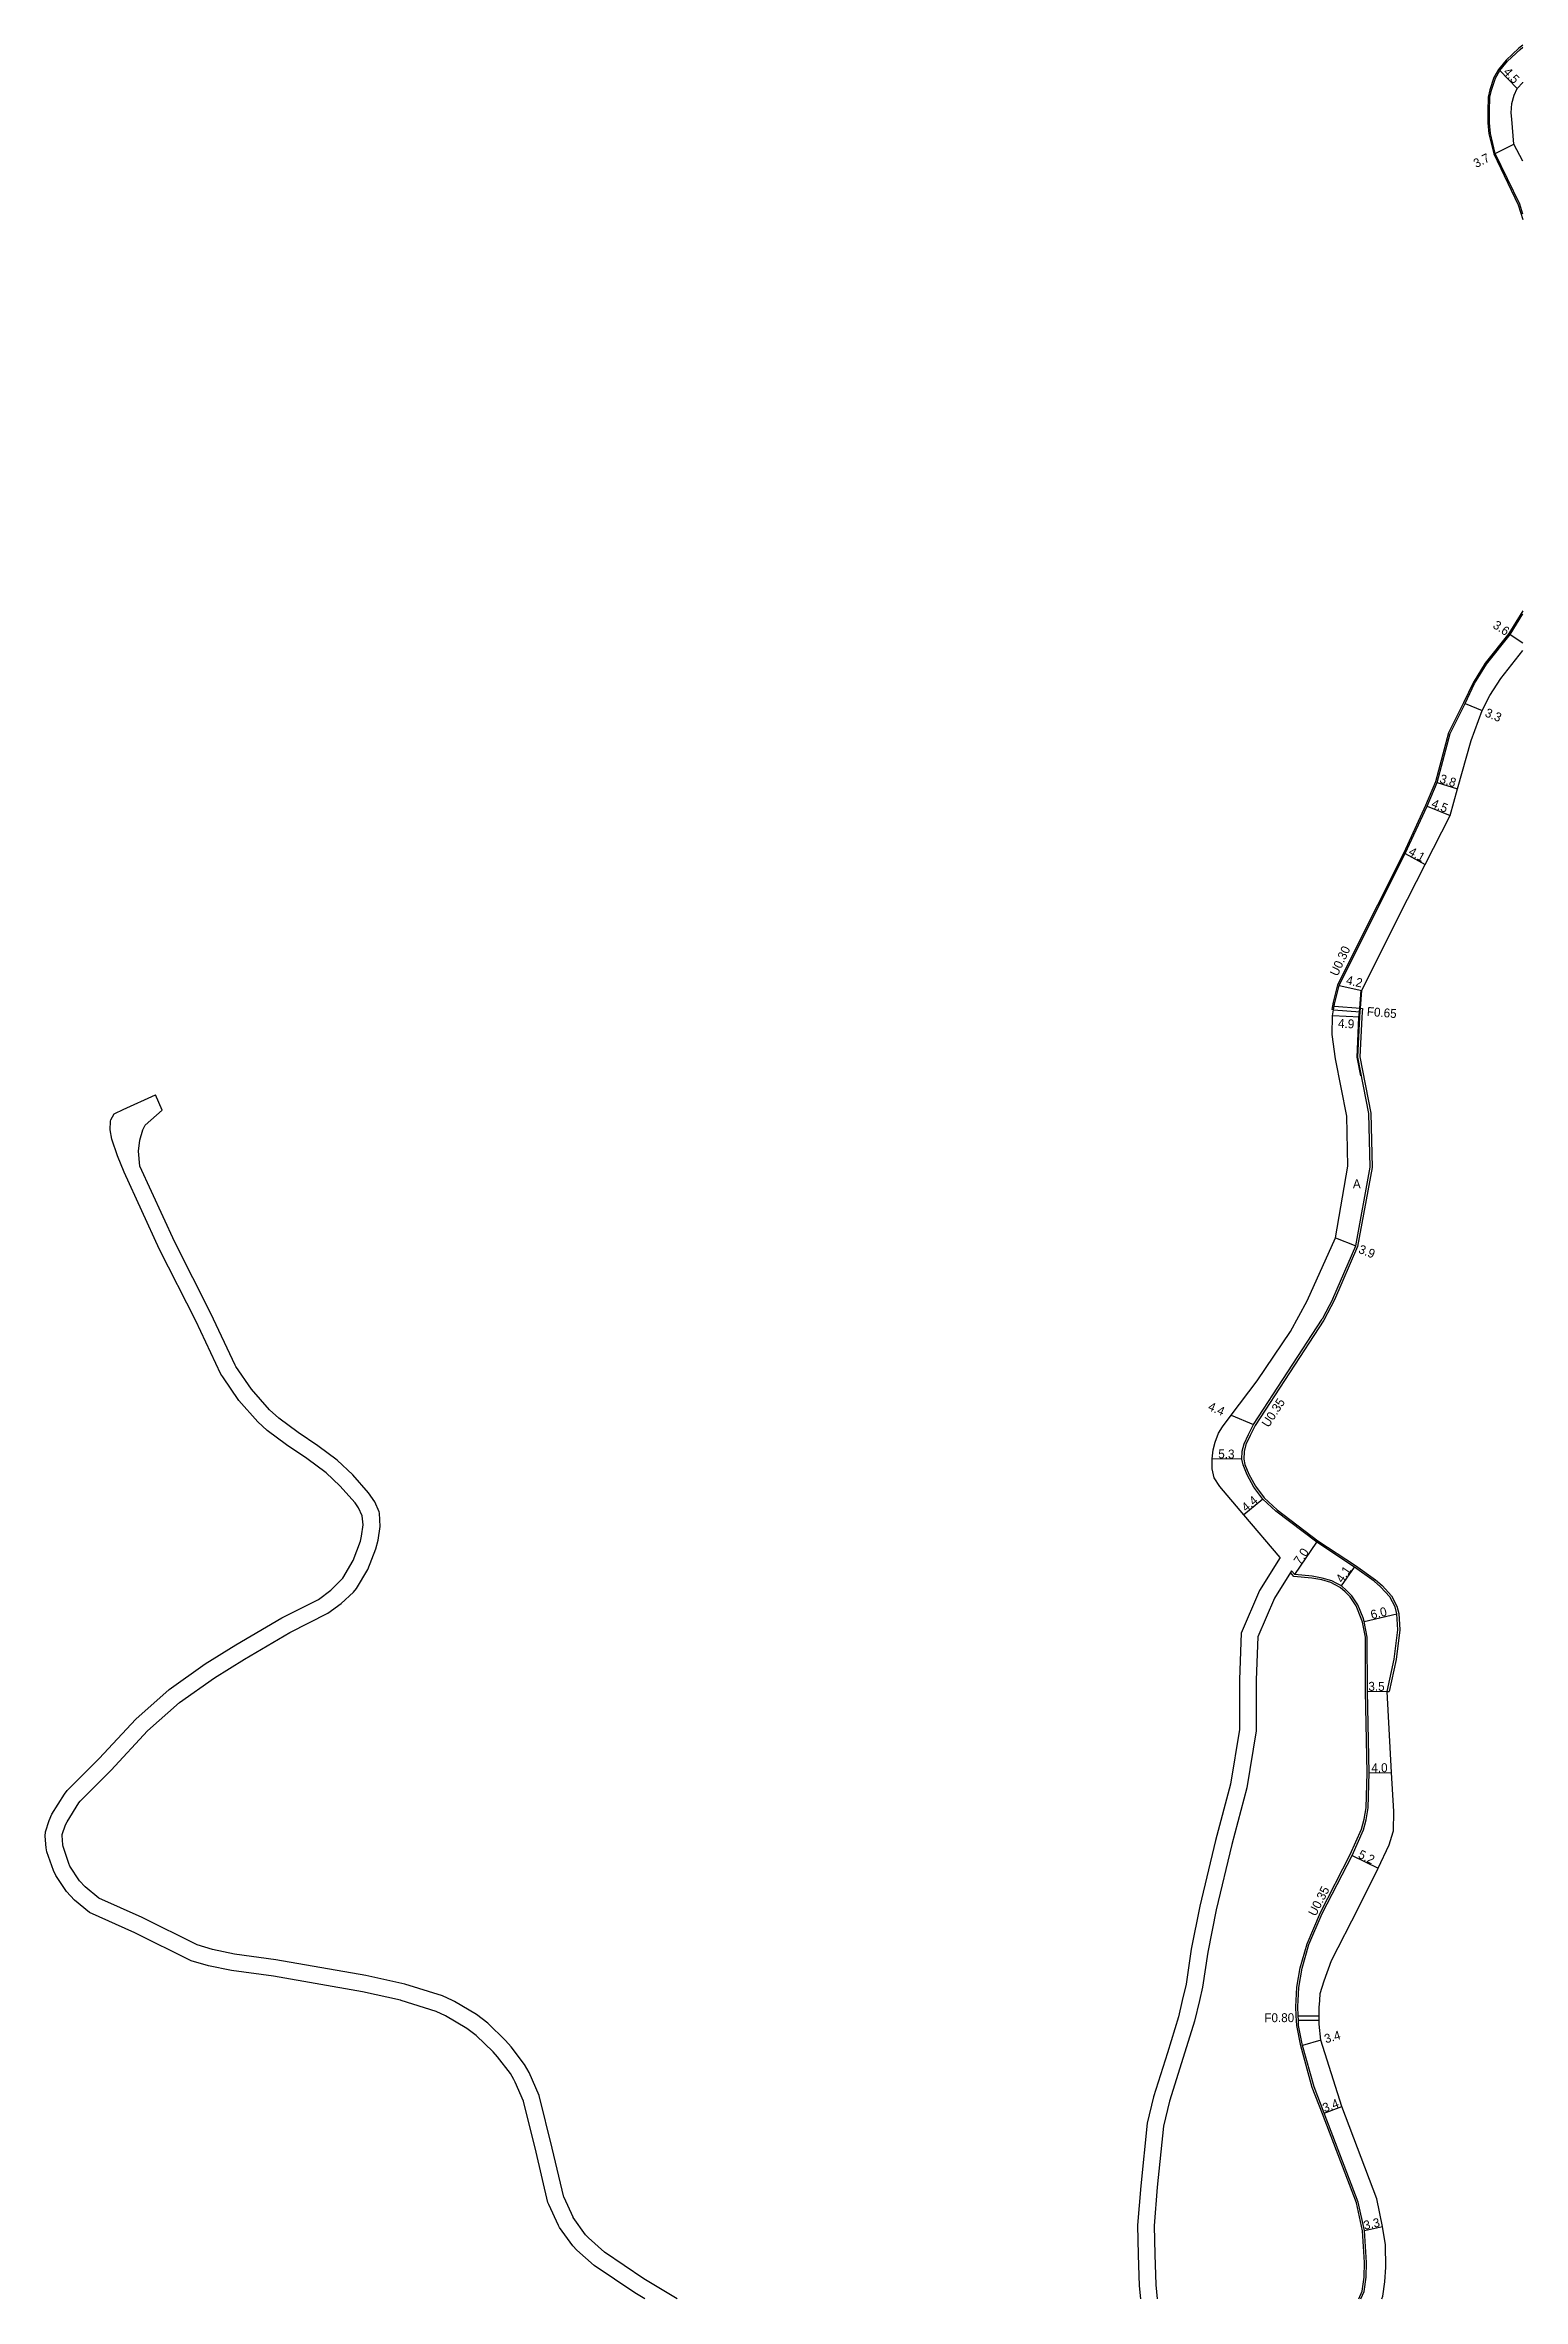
# Model space of a CAD drawing. Header units: metres. Extents: x -28000 to -24000, y -105000 to -102000.
# Drawn here: x -27465.5 to -27200, y -104400 to -103995.3 of the extents above; entities that cross this region are included whole.
import ezdxf

# ---------------------------------------------------------------- set-up
doc = ezdxf.new("R2010")
doc.units = ezdxf.units.M
doc.header["$LTSCALE"] = 2.5
for name, color, linetype in [('側溝・桝', 7, 'Continuous'), ('幅員', 7, 'Continuous'), ('歩道・分離帯・安全施設', 7, 'Continuous'), ('舗装', 7, 'Continuous'), ('道路', 7, 'Continuous')]:
    doc.layers.add(name, color=color, linetype=linetype)
doc.styles.get("Standard").update_dxf_attribs({"font": ''})
doc.styles.get('Standard').set_extended_font_data('@MS PGothic')

msp = doc.modelspace()

# ---------------------------------------------------------------- texts
at = {"layer": '側溝・桝'}
for s, rotation, p in [('U0.30', 64.9812, (-27233.31, -104162.6)), ('F0.65', 355.5322, (-27228.08, -104169.58)), ('U0.35', 56.9746, (-27245.69, -104243.62)), ('U0.35', 62.7168, (-27237.24, -104331.41)), ('F0.80', 0.2134, (-27246.44, -104350.31))]:
    msp.add_text(s, height=1.6, rotation=rotation, dxfattribs=at).set_placement(p)
at = {"layer": '幅員'}
for s, rotation, p in [('4.5', 313.6157, (-27203.63, -104000.21)), ('3.7', 26.8815, (-27208.39, -104017.36)), ('3.6', 326.4323, (-27205.54, -104099.8)), ('3.3', 337.7883, (-27206.95, -104115.76)), ('3.8', 342.7883, (-27215.08, -104127.68)), ('4.5', 337.9739, (-27216.58, -104132.06)), ('4.1', 330.8442, (-27220.69, -104140.57)), ('4.2', 347.6743, (-27231.86, -104163.89)), ('4.9', 357.2187, (-27233.24, -104171.71)), ('3.9', 338.4434, (-27229.67, -104212.11)), ('4.4', 336.9249, (-27256.69, -104240.32)), ('5.3', 359.0327, (-27254.73, -104249.04)), ('4.4', 39.1128, (-27249.73, -104258.73)), ('7.0', 55.7444, (-27239.99, -104268.29)), ('4.1', 55.1913, (-27232.43, -104271.52)), ('6.0', 13.4411, (-27227.15, -104277.94)), ('3.5', 359.6477, (-27227.76, -104290.79)), ('4.0', 0.9672, (-27227.21, -104305.44)), ('5.2', 333.9919, (-27229.75, -104320.71)), ('3.4', 16.0324, (-27235.41, -104354.11)), ('3.4', 20.4557, (-27235.63, -104366.52)), ('3.3', 12.6663, (-27228.42, -104387.61))]:
    msp.add_text(s, height=1.6, rotation=rotation, dxfattribs=at).set_placement(p)
at = {"layer": '舗装'}
msp.add_text('A', height=1.6, dxfattribs=at).set_placement((-27230.54, -104200.55))

# ---------------------------------------------------------------- linework, layer by layer
at = {"layer": '側溝・桝'}
for points in [[(-27200, -103995.26), (-27200.71, -103995.84), (-27202.99, -103997.95), (-27204.4, -103999.64), (-27205.23, -104001.06), (-27205.95, -104003.27), (-27206.22, -104004.6), (-27206.28, -104007.14), (-27206.28, -104009.22), (-27206.11, -104011.2), (-27205.25, -104014.82), (-27200.85, -104023.95), (-27200, -104026.59)], [(-27200, -104096.84), (-27202.52, -104100.91), (-27206.79, -104106.26), (-27208.96, -104109.76), (-27210.67, -104113.36), (-27213.38, -104118.76), (-27215.69, -104127.59), (-27217.49, -104131.79), (-27221.4, -104140.3), (-27226.12, -104149.71), (-27233.31, -104164.03), (-27234.09, -104167.13), (-27234.2, -104167.82), (-27234.31, -104168.46)], [(-27234.01, -104168.51), (-27234.31, -104168.46)], [(-27234.01, -104168.51), (-27229.22, -104168.88)], [(-27233.91, -104167.86), (-27229.17, -104168.23)], [(-27228.82, -104168.26), (-27228.87, -104168.91), (-27228.95, -104169.87), (-27229.29, -104176.97), (-27227.32, -104187.06), (-27227.09, -104196.81), (-27229.7, -104211.01), (-27233.85, -104220.59)], [(-27229.17, -104168.23), (-27228.82, -104168.26)], [(-27235.77, -104224.24), (-27248.07, -104243.17), (-27248.99, -104244.94), (-27249.76, -104246.59), (-27250.09, -104247.8), (-27250.14, -104249.18), (-27249.93, -104250.13), (-27249.23, -104251.88), (-27248.02, -104254.05), (-27246.47, -104256.16), (-27244.15, -104258.28), (-27236.83, -104263.85), (-27230.06, -104268.29), (-27226.49, -104270.84), (-27225.31, -104271.89), (-27223.59, -104273.74), (-27222.64, -104275.6), (-27222.3, -104276.91), (-27222.09, -104279.84), (-27222.77, -104285.17), (-27224.05, -104290.94)], [(-27229.47, -104400), (-27229.45, -104399.96), (-27228.88, -104398.58), (-27228.5, -104396.07), (-27228.46, -104393.48), (-27228.64, -104390.6), (-27228.79, -104387.77), (-27229.92, -104382.72), (-27236.02, -104366.78), (-27237.83, -104362.04), (-27239.91, -104354.55), (-27240.64, -104350.92), (-27240.68, -104349.98), (-27240.71, -104349.18), (-27240.78, -104347.46), (-27240.73, -104346.43), (-27240.61, -104344.01), (-27239.99, -104340.52), (-27238.76, -104336.24), (-27236.38, -104330.61), (-27231.01, -104320.21), (-27228.99, -104315.66), (-27228.49, -104313.86), (-27228.13, -104311.79), (-27227.96, -104305.54), (-27228.26, -104290.89), (-27228.3, -104281.19), (-27228.83, -104278.46), (-27229.05, -104277.82), (-27229.98, -104275.54), (-27231.02, -104273.95), (-27231.91, -104273.02), (-27232.8, -104272.24), (-27233.73, -104271.76), (-27234.48, -104271.37), (-27236.15, -104270.89), (-27237.92, -104270.56), (-27241.15, -104270.25), (-27241.76, -104269.55)], [(-27224.41, -104290.91), (-27224.05, -104290.94)], [(-27240.36, -104349.17), (-27236.61, -104349.16)], [(-27240.33, -104349.97), (-27236.62, -104349.96)]]:
    msp.add_lwpolyline(points, dxfattribs=at)
at = {"layer": '側溝・桝', "flags": 128}
msp.add_lwpolyline([(-27233.85, -104220.59), (-27235.77, -104224.24)], dxfattribs=at)
at = {"layer": '幅員'}
for points in [[(-27201.05, -104003.07), (-27204.15, -103999.81)], [(-27204.96, -104014.72), (-27201.66, -104013.05)], [(-27202.27, -104101.09), (-27200, -104102.6)], [(-27210.4, -104113.49), (-27207.35, -104114.74)], [(-27215.4, -104127.68), (-27211.77, -104128.81)], [(-27217.22, -104131.91), (-27213.05, -104133.6)], [(-27221.14, -104140.43), (-27217.56, -104142.43)], [(-27233.02, -104164.13), (-27228.92, -104165.03)], [(-27229.3, -104169.85), (-27234.19, -104169.61)], [(-27233.67, -104209.47), (-27230.04, -104210.91)], [(-27252.43, -104241.27), (-27248.38, -104242.99)], [(-27250.49, -104249.21), (-27255.79, -104249.12)], [(-27246.72, -104256.41), (-27250.13, -104259.19)], [(-27240.98, -104269.91), (-27237.04, -104264.13)], [(-27232.6, -104271.95), (-27230.26, -104268.58)], [(-27228.49, -104278.36), (-27222.65, -104276.97)], [(-27227.91, -104290.89), (-27224.41, -104290.91)], [(-27227.61, -104305.54), (-27223.61, -104305.48)], [(-27230.7, -104320.36), (-27226.02, -104322.64)], [(-27236.3, -104353.53), (-27239.57, -104354.47)], [(-27235.69, -104366.65), (-27232.51, -104365.46)], [(-27228.45, -104387.72), (-27225.23, -104387)]]:
    msp.add_lwpolyline(points, dxfattribs=at)
at = {"layer": '歩道・分離帯・安全施設'}
msp.add_lwpolyline([(-27229.14, -104180.34), (-27229.8, -104177), (-27229.45, -104169.84), (-27229.37, -104168.87), (-27229.32, -104168.22), (-27229.07, -104164.99)], dxfattribs=at)
at = {"layer": '道路'}
for points in [[(-27200, -104025.61), (-27200.57, -104023.84), (-27204.96, -104014.72), (-27205.81, -104011.15), (-27205.98, -104009.21), (-27205.98, -104007.15), (-27205.92, -104004.63), (-27205.66, -104003.34), (-27204.95, -104001.18), (-27204.15, -103999.81), (-27202.77, -103998.16), (-27200.51, -103996.07), (-27200, -103995.65)], [(-27200, -104016.12), (-27201.66, -104013.05), (-27202.01, -104008.59), (-27202.09, -104007.44), (-27202.02, -104005.76), (-27201.6, -104004.23), (-27201.05, -104003.07), (-27200.03, -104001.96), (-27200, -104001.93)], [(-27243.62, -104266.87), (-27250.13, -104259.19), (-27254.42, -104254.08), (-27255.48, -104252.55), (-27255.81, -104250.93), (-27255.79, -104249.12), (-27255.62, -104247.55), (-27255.27, -104246.13), (-27254.67, -104244.54), (-27253.98, -104243.39), (-27252.43, -104241.27), (-27247.74, -104235.12), (-27241.72, -104226.25), (-27238.74, -104220.75), (-27233.67, -104209.47), (-27231.47, -104196.56), (-27231.64, -104187.6), (-27233.66, -104177.28), (-27234.26, -104172.94), (-27234.19, -104169.61), (-27234.01, -104168.51), (-27233.91, -104167.86), (-27233.8, -104167.2), (-27233.02, -104164.13), (-27225.86, -104149.85), (-27221.14, -104140.43), (-27217.22, -104131.91), (-27215.4, -104127.68), (-27213.1, -104118.87), (-27210.4, -104113.49), (-27208.7, -104109.9), (-27206.54, -104106.43), (-27202.27, -104101.09), (-27200, -104097.41)], [(-27234.16, -104220.43), (-27230.04, -104210.91), (-27227.45, -104196.78), (-27227.66, -104187.1), (-27229.65, -104176.99), (-27229.3, -104169.85), (-27229.22, -104168.88), (-27229.17, -104168.23), (-27228.92, -104165.03), (-27222.29, -104151.66), (-27217.56, -104142.43), (-27213.05, -104133.6), (-27211.77, -104128.81), (-27209.3, -104120.14), (-27207.35, -104114.74), (-27205.92, -104112.08), (-27203.95, -104109.01), (-27200, -104104)], [(-27357.72, -104400), (-27359.53, -104398.91), (-27366.85, -104393.98), (-27369.91, -104391.23), (-27370.63, -104390.46), (-27373.03, -104387.15), (-27373.23, -104386.82), (-27374.99, -104383.07), (-27375.12, -104382.7), (-27377.26, -104373.64), (-27379.52, -104364.46), (-27380.99, -104361.1), (-27381.26, -104360.58), (-27381.88, -104359.52), (-27384.17, -104356.51), (-27384.95, -104355.65), (-27388, -104352.72), (-27389.68, -104351.42), (-27393.5, -104349.16), (-27395.22, -104348.37), (-27401.47, -104346.42), (-27401.58, -104346.38), (-27408.42, -104344.86), (-27424.45, -104342.07), (-27431.99, -104341.03), (-27436.07, -104340.2), (-27439.18, -104339.28), (-27449.32, -104334.24), (-27457.46, -104330.61), (-27460.16, -104328.41), (-27461.59, -104326.85), (-27463.53, -104323.95), (-27463.96, -104323.09), (-27465.11, -104319.74), (-27465.26, -104318.97), (-27465.45, -104316.91), (-27465.38, -104316.14), (-27464.74, -104314.08), (-27464.21, -104312.96), (-27461.99, -104309.33), (-27461.51, -104308.72), (-27455.75, -104302.94), (-27449.17, -104295.86), (-27443.17, -104290.55), (-27436.7, -104285.95), (-27431.17, -104282.52), (-27422.94, -104277.68), (-27416.35, -104274.37), (-27414.12, -104272.75), (-27412.18, -104270.83), (-27411.99, -104270.59), (-27410.09, -104267.4), (-27408.81, -104263.91), (-27408.59, -104263.05), (-27408.32, -104260.99), (-27408.48, -104259.4), (-27409.16, -104257.93), (-27409.78, -104257.05), (-27412.48, -104253.96), (-27414.98, -104251.64), (-27418.45, -104249.05), (-27422.06, -104246.61), (-27425.53, -104244.03), (-27427.25, -104242.49), (-27430.63, -104238.65), (-27433.54, -104234.43), (-27433.87, -104233.91), (-27438.36, -104224.38), (-27444.87, -104211.56), (-27451.26, -104197.69), (-27452.44, -104194.73), (-27453.43, -104191.71), (-27453.75, -104190.04), (-27453.69, -104188.48), (-27453.64, -104188.27), (-27453.05, -104187.21), (-27452.93, -104187.1), (-27451.4, -104186.38), (-27445.63, -104183.78)], [(-27444.4, -104186.52), (-27445.63, -104183.78)], [(-27351.89, -104400), (-27357.93, -104396.38), (-27364.97, -104391.63), (-27367.86, -104389.02), (-27368.36, -104388.47), (-27370.58, -104385.38), (-27370.62, -104385.3), (-27372.24, -104381.8), (-27372.27, -104381.72), (-27374.34, -104372.94), (-27376.68, -104363.45), (-27378.5, -104359.33), (-27379.32, -104357.93), (-27381.73, -104354.72), (-27382.76, -104353.58), (-27385.94, -104350.51), (-27387.93, -104348.95), (-27391.94, -104346.56), (-27392.26, -104346.42), (-27394.04, -104345.6), (-27400.81, -104343.48), (-27407.84, -104341.92), (-27423.99, -104339.11), (-27431.43, -104338.08), (-27435.37, -104337.27), (-27438.15, -104336.44), (-27448.04, -104331.53), (-27455.8, -104328.06), (-27458.26, -104326.02), (-27459.27, -104324.9), (-27461, -104322.26), (-27461.21, -104321.82), (-27462.22, -104318.77), (-27462.28, -104318.44), (-27462.38, -104316.79), (-27462.36, -104316.62), (-27461.78, -104314.87), (-27461.51, -104314.3), (-27459.41, -104310.93), (-27459.16, -104310.6), (-27453.59, -104305.02), (-27447.07, -104298.01), (-27441.3, -104292.9), (-27435.04, -104288.44), (-27429.62, -104285.09), (-27421.5, -104280.31), (-27414.66, -104276.88), (-27412.24, -104275.14), (-27410.07, -104273.1), (-27409.53, -104272.42), (-27407.47, -104269.02), (-27406.02, -104265.29), (-27405.61, -104263.74), (-27405.25, -104261.32), (-27405.41, -104258.89), (-27405.46, -104258.67), (-27406.23, -104256.87), (-27407.35, -104255.25), (-27410.15, -104252.03), (-27412.99, -104249.39), (-27416.44, -104246.81), (-27420.01, -104244.39), (-27423.46, -104241.83), (-27425.13, -104240.33), (-27428.38, -104236.62), (-27431.17, -104232.54), (-27431.29, -104232.33), (-27435.67, -104223.06), (-27442.17, -104210.26), (-27448.46, -104196.59), (-27448.68, -104193.91), (-27448.45, -104191.89), (-27447.92, -104190.06), (-27447.46, -104189.22), (-27444.4, -104186.52)], [(-27225.36, -104400), (-27225.18, -104399.48), (-27224.82, -104396.92), (-27224.6, -104394.28), (-27224.71, -104390.3), (-27225.23, -104387), (-27226.23, -104382.01), (-27232.51, -104365.46), (-27236.3, -104353.53), (-27236.62, -104350.66), (-27236.62, -104349.96), (-27236.61, -104349.16), (-27236.6, -104347.68), (-27236.5, -104346.42), (-27236.41, -104345.15), (-27235.73, -104342.86), (-27234.4, -104339.23), (-27229.53, -104329.74), (-27226.02, -104322.64), (-27224.02, -104318.46), (-27223.31, -104316.13), (-27223.27, -104315.92), (-27223.17, -104312.49), (-27223.61, -104305.48), (-27224.41, -104290.91), (-27223.12, -104285.11), (-27222.45, -104279.83), (-27222.65, -104276.97), (-27222.97, -104275.73), (-27223.88, -104273.94), (-27225.56, -104272.14), (-27226.71, -104271.11), (-27230.26, -104268.58), (-27237.04, -104264.13), (-27244.37, -104258.56), (-27246.72, -104256.41), (-27248.32, -104254.24), (-27249.55, -104252.03), (-27250.27, -104250.23), (-27250.49, -104249.21), (-27250.44, -104247.75), (-27250.09, -104246.47), (-27249.31, -104244.79), (-27248.38, -104242.99), (-27236.08, -104224.07)], [(-27243.62, -104266.87), (-27247.29, -104272.76), (-27250.61, -104280.43), (-27250.92, -104288.75), (-27250.9, -104297.74), (-27252.55, -104307.57), (-27255.22, -104317.65), (-27258.01, -104329.46), (-27259.58, -104337.21), (-27260.48, -104343.45), (-27261.19, -104346.43), (-27261.89, -104349.36), (-27263.87, -104355.78), (-27266.35, -104363.69), (-27267.51, -104368.44), (-27268.65, -104379.68), (-27269.22, -104386.76), (-27269.13, -104392.08), (-27268.95, -104397.66), (-27268.69, -104400)], [(-27241.56, -104269.24), (-27241.76, -104269.55), (-27244.63, -104274.16), (-27247.63, -104281.1), (-27247.92, -104288.81), (-27247.9, -104297.99), (-27249.62, -104308.21), (-27252.31, -104318.38), (-27255.08, -104330.1), (-27256.62, -104337.72), (-27257.53, -104344.01), (-27258.11, -104346.43), (-27258.99, -104350.15), (-27261.01, -104356.66), (-27263.46, -104364.49), (-27264.55, -104368.95), (-27265.67, -104379.95), (-27266.22, -104386.85), (-27266.13, -104392), (-27265.96, -104397.45), (-27265.67, -104400)], [(-27229.09, -104400), (-27228.54, -104398.68), (-27228.15, -104396.1), (-27228.11, -104393.47), (-27228.29, -104390.58), (-27228.45, -104387.72), (-27229.59, -104382.62), (-27235.69, -104366.65), (-27237.5, -104361.93), (-27239.57, -104354.47), (-27240.29, -104350.87), (-27240.33, -104349.97), (-27240.36, -104349.17), (-27240.43, -104347.47), (-27240.38, -104346.42), (-27240.27, -104344.05), (-27239.65, -104340.6), (-27238.43, -104336.36), (-27236.06, -104330.76), (-27230.7, -104320.36), (-27228.66, -104315.78), (-27228.15, -104313.94), (-27227.79, -104311.82), (-27227.61, -104305.54), (-27227.91, -104290.89), (-27227.95, -104281.15), (-27228.49, -104278.36), (-27228.72, -104277.69), (-27229.67, -104275.37), (-27230.75, -104273.73), (-27231.67, -104272.77), (-27232.6, -104271.95), (-27233.57, -104271.45), (-27234.35, -104271.04), (-27236.07, -104270.55), (-27237.87, -104270.21), (-27240.98, -104269.91), (-27241.56, -104269.24)]]:
    msp.add_lwpolyline(points, dxfattribs=at)
at = {"layer": '道路', "flags": 128}
msp.add_lwpolyline([(-27234.16, -104220.43), (-27236.08, -104224.07)], dxfattribs=at)

msp.set_redraw_order([(e.dxf.handle, doc.entitydb.next_handle()) for e in msp.query("TEXT MTEXT ATTDEF DIMENSION ARC_DIMENSION")])  # texts and dimensions are drawn at this point

doc.saveas('drawing.dxf')
